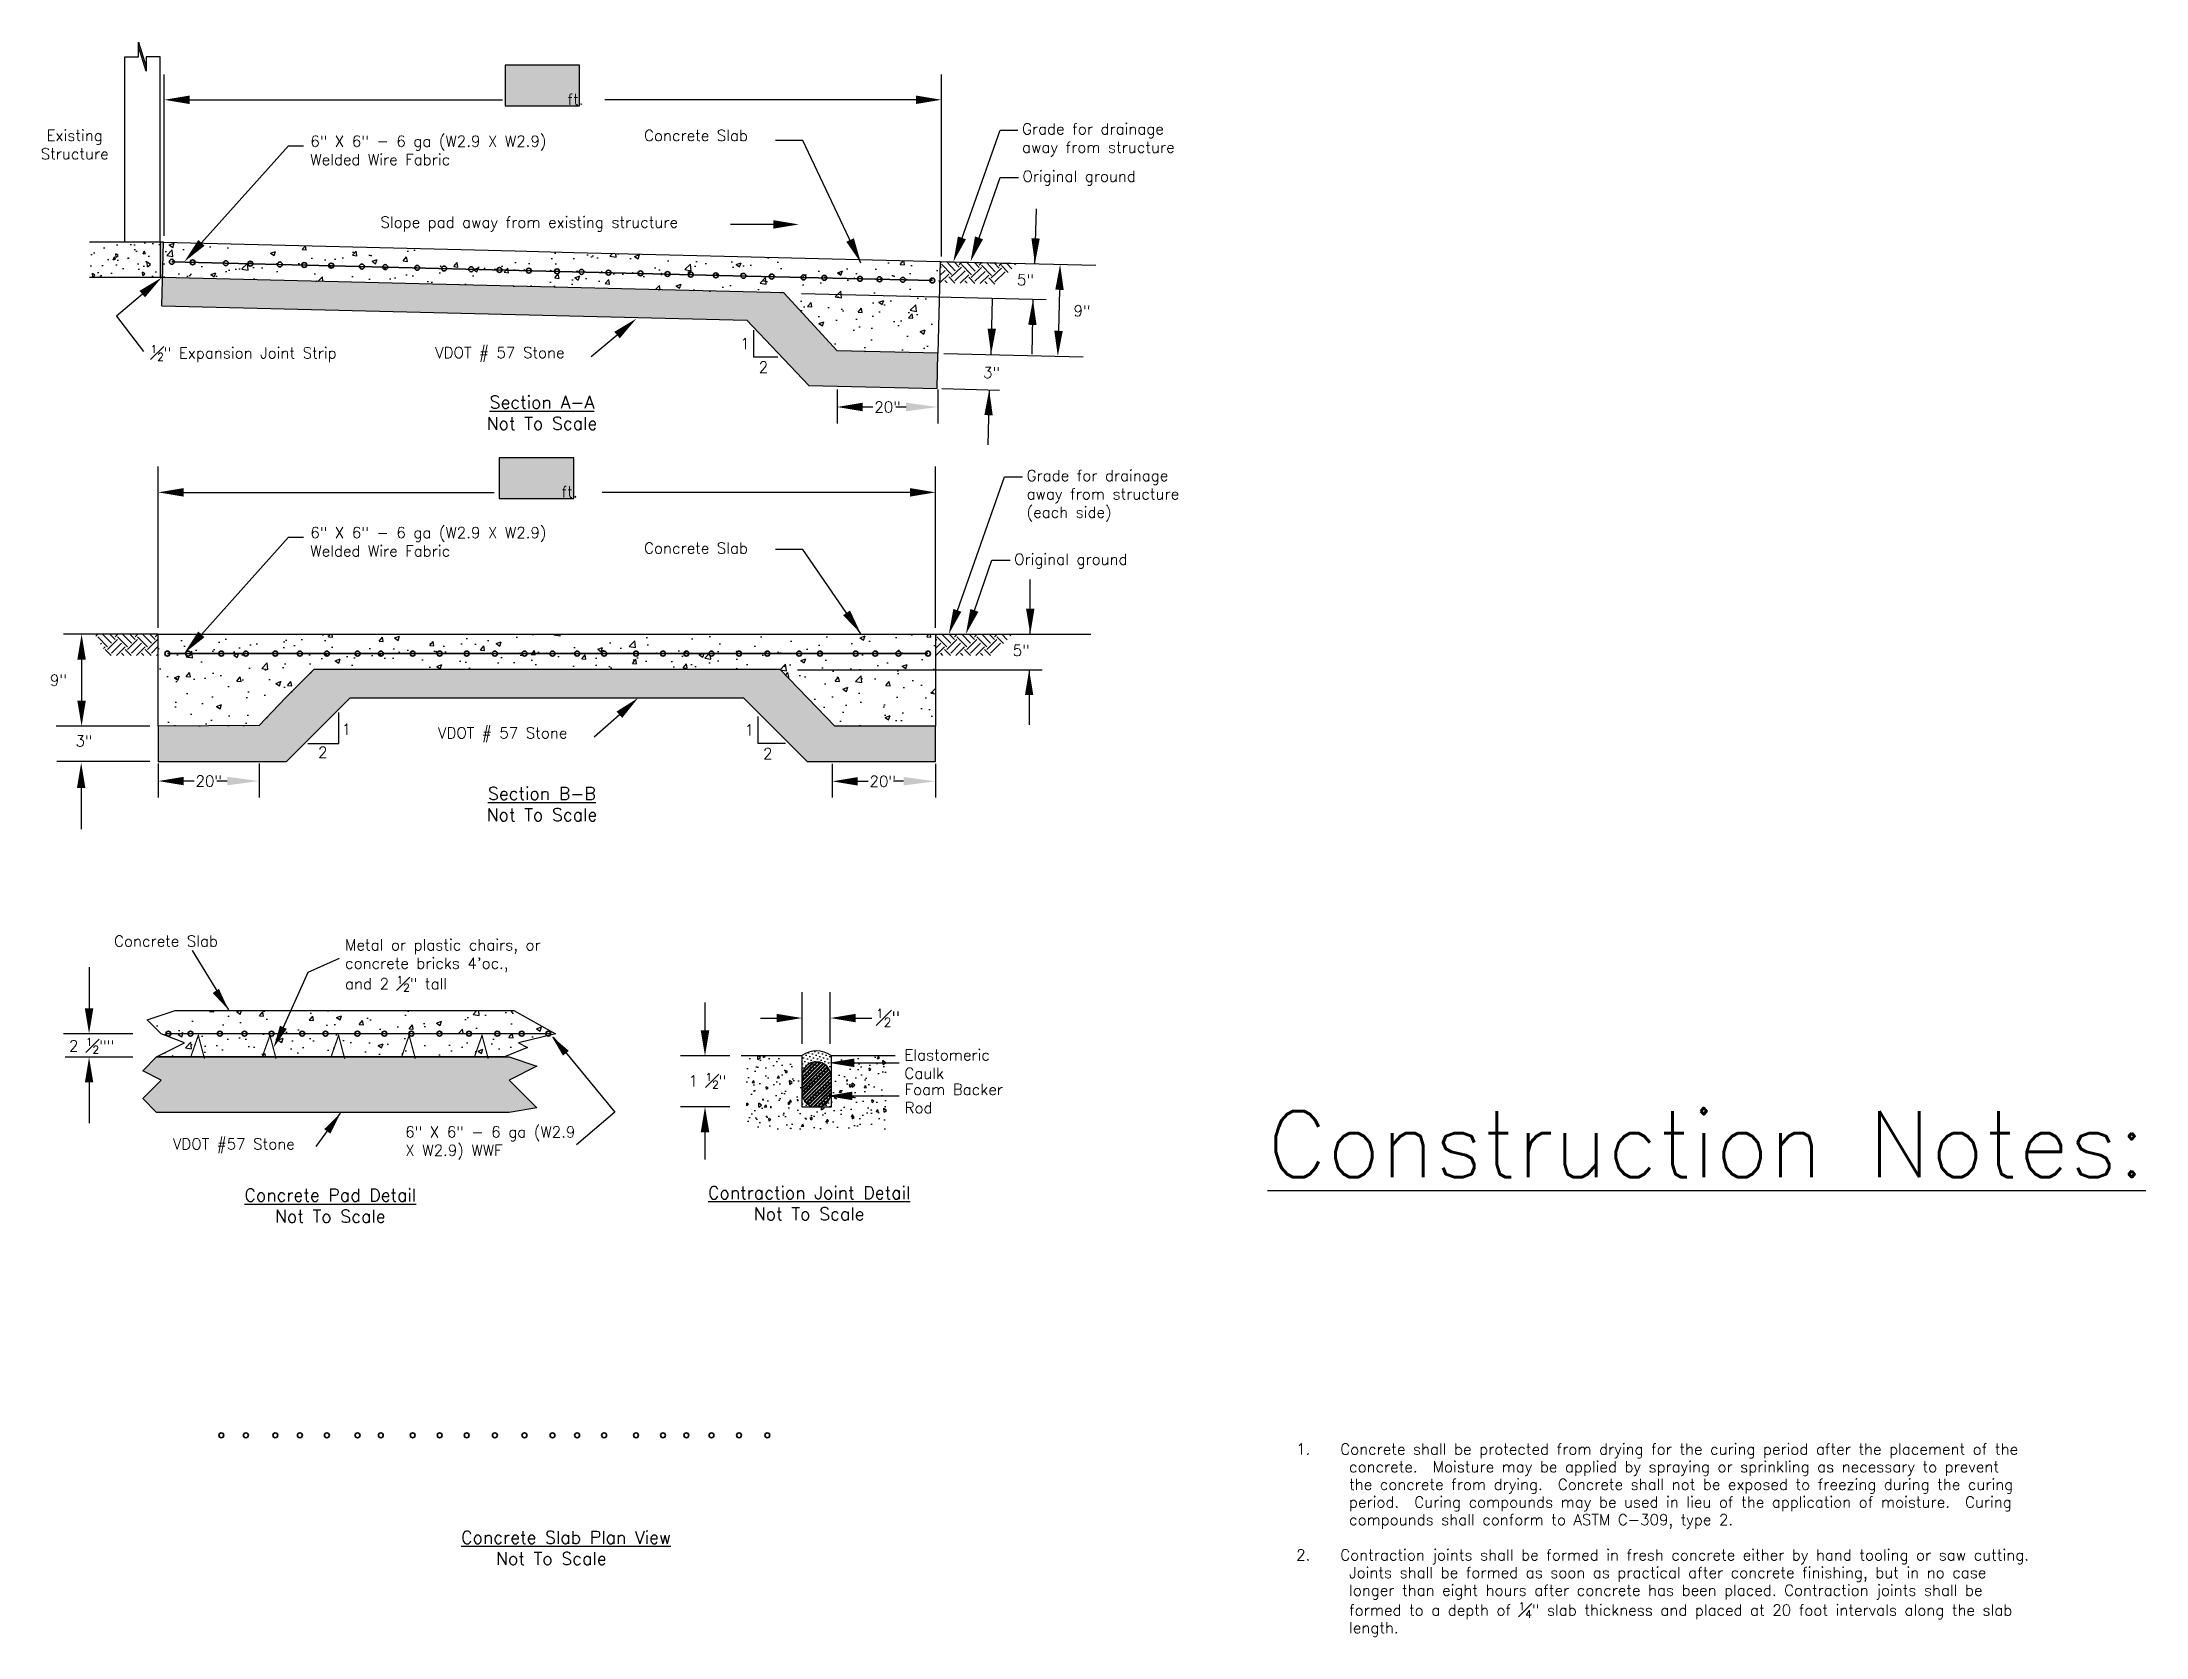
# Model space of a CAD drawing. Header units: feet. Extents: x -5 to 532, y -277 to 70.
# Drawn here: x 73.27 to 88.16, y 42.2 to 53.48 of the extents above; entities that cross this region are included whole.
import ezdxf

# ---------------------------------------------------------------- set-up
doc = ezdxf.new("R2010")
doc.units = ezdxf.units.FT
doc.header["$LTSCALE"] = 0.33
doc.header["$MEASUREMENT"] = 0
doc.linetypes.add('DASHDOTX2', pattern=[2, 1, -0.5, 0, -0.5])
doc.linetypes.add('DASHED2', pattern=[0.375, 0.25, -0.125])
for name, color, linetype in [('0010010001', 7, 'Continuous'), ('1.Text.Note', 7, 'Continuous'), ('2.Concrete', 7, 'Continuous'), ('2.Htch.Concrete', 7, 'Continuous'), ('2.Htch.Gravel', 7, 'Continuous'), ('2.Htch.Ground', 7, 'Continuous'), ('6FW CONC', 7, 'Continuous'), ('6FW STONE', 252, 'Continuous'), ('6FW WWM', 7, 'DASHDOTX2'), ('AAREBAR', 7, 'Continuous'), ('Concrete', 7, 'Continuous'), ('DIM', 7, 'Continuous'), ('Gravel', 7, 'Continuous'), ('SEC', 7, 'Continuous'), ('Text', 7, 'Continuous'), ('TXT', 7, 'Continuous')]:
    doc.layers.add(name, color=color, linetype=linetype)
doc.layers.add('2.Ground', color=7, linetype='Continuous', lineweight=30)
doc.layers.add('WWF', color=7, linetype='Continuous', lineweight=35)
doc.styles.add('001xB.Notation (B)', font='romans.shx', dxfattribs={"height": 0.078})
doc.styles.add('001xB.Note B', font='romans.shx', dxfattribs={"height": 0.078})
doc.styles.add('001xB.Subtitle', font='romans.shx', dxfattribs={"height": 0.09})
doc.styles.add('006xB.Note B', font='romans.shx', dxfattribs={"height": 0.468})
doc.dimstyles.get("Standard").update_dxf_attribs({"dimtxt": 0.078, "dimasz": 0.18, "dimexe": 0.18, "dimexo": 0.0625, "dimgap": 0.09, "dimtad": 0, "dimtih": 1, "dimtoh": 1, "dimdec": 4, "dimzin": 0, "dimdsep": 46, "dimtxsty": 'Standard', "dimcen": 0.09, "dimadec": 0, "dimazin": 0, "dimtfac": 1, "dimtdec": 4, "dimtofl": 0, "dimtmove": 0, "dimatfit": 3, "dimfxl": 1, "dimtolj": 1, "dimtzin": 0, "dimarcsym": 0})
pattern_1 = [(45, (-0.0355, -2.62657), (1e-17, 0.14142136), [0.1, -0.1]), (45, (-0.06202, -2.60005), (1e-17, 0.14142136), [0.1, -0.1]), (45, (-0.08853, -2.57354), (1e-17, 0.14142136), [0.1, -0.1]), (135, (-0.08853, -2.55586), (-0.14142136, 3e-17), [0.1, -0.1]), (135, (-0.06202, -2.52934), (-0.14142136, 3e-17), [0.1, -0.1]), (135, (-0.0355, -2.50283), (-0.14142136, 3e-17), [0.1, -0.1])]

msp = doc.modelspace()

# ---------------------------------------------------------------- texts
at = {"linetype": 'DASHED2', "insert": (85.05, 45.686), "char_height": 0.468, "width": 11.58443, "attachment_point": 5, "style": '006xB.Note B'}
msp.add_mtext('{\\LConstruction Notes:}', dxfattribs=at)
at = {"layer": 'Text'}
for s, insert, char_height, width, attachment_point, style in [('______ft. ', (76.884, 53.076), 0.078, 0.6877, 5, '001xB.Notation (B)'), ('Existing \\PStructure', (73.5, 52.759), 0.078, 0.62551, 5, '001xB.Notation (B)'), ('Concrete Slab', (77.53, 52.863), 0.078, 2.21548, 1, '001xB.Notation (B)'), ('\\pt2.106;Grade for drainage away from structure', (80.205, 52.909), 0.078, 1.31108, 1, '001xB.Notation (B)'), ('6" X 6" - 6 ga (W2.9 X W2.9) Welded Wire Fabric', (75.168, 52.822), 0.078, 2.21239, 1, '001xB.Notation (B)'), ('Original ground', (80.208, 52.574), 0.078, 3.49881, 1, '001xB.Notation (B)'), ('Slope pad away from existing structure', (75.664, 52.249), 0.078, 2.47626, 1, '001xB.Notation (B)'), ('1', (78.245, 51.351), 0.078, 0.20543, 5, '001xB.Notation (B)'), ('\\A1;{\\H0.7x;\\S1#2;}" Expansion Joint Strip', (74.037, 51.339), 0.078, 1.54551, 1, '001xB.Notation (B)'), ('VDOT # 57 Stone', (76.051, 51.326), 0.078, 1.56619, 1, '001xB.Notation (B)'), ('2', (78.375, 51.184), 0.078, 0.20543, 5, '001xB.Notation (B)'), ('{\\LSection A-A\\P}Not To Scale', (76.807, 50.861), 0.09, 1.5558, 5, '001xB.Subtitle'), ('20"', (79.253, 50.902), 0.078, 0.20543, 5, '001xB.Notation (B)'), ('______ft.', (76.842, 50.298), 0.078, 0.72849, 5, '001xB.Notation (B)'), ('\\pt2.106;Grade for drainage away from structure\\P(each side)', (80.237, 50.456), 0.078, 1.31108, 1, '001xB.Notation (B)'), ('6" X 6" - 6 ga (W2.9 X W2.9) Welded Wire Fabric', (75.168, 50.052), 0.078, 2.21239, 1, '001xB.Notation (B)'), ('Concrete Slab', (77.53, 49.943), 0.078, 2.21548, 1, '001xB.Notation (B)'), ('Original ground', (80.149, 49.864), 0.078, 3.49881, 1, '001xB.Notation (B)'), ('5"', (80.139, 49.218), 0.078, 0.486, 1, '001xB.Notation (B)'), ('1', (75.424, 48.621), 0.078, 0.20543, 5, '001xB.Notation (B)'), ('VDOT # 57 Stone', (76.071, 48.635), 0.078, 1.56619, 1, '001xB.Notation (B)'), ('1', (78.275, 48.617), 0.078, 0.20543, 5, '001xB.Notation (B)'), ('2', (75.256, 48.458), 0.078, 0.20543, 5, '001xB.Notation (B)'), ('2', (78.405, 48.449), 0.078, 0.20543, 5, '001xB.Notation (B)'), ('20"', (74.449, 48.255), 0.078, 0.20543, 5, '001xB.Notation (B)'), ('20"', (79.219, 48.253), 0.078, 0.20543, 5, '001xB.Notation (B)'), ('{\\LSection B-B\\P}Not To Scale', (76.807, 48.092), 0.09, 1.5558, 5, '001xB.Subtitle'), ('\\A1;{\\H0.7x;\\S1#2;}"', (79.172, 46.642), 0.09, 1.11018, 1, '001xB.Subtitle'), ('Elastomeric Caulk', (79.372, 46.356), 0.078, 0.65132, 1, '001xB.Notation (B)'), ('Foam Backer Rod ', (79.374, 46.112), 0.078, 0.79215, 1, '001xB.Notation (B)'), ('{\\LContraction Joint Detail\\P}Not To Scale', (78.698, 45.387), 0.09, 3.00309, 2, '001xB.Subtitle'), ('{\\LConcrete Slab Plan View}\\P    Not To Scale', (76.235, 42.948), 0.09, 3.00309, 1, '001xB.Subtitle')]:
    msp.add_mtext(s, dxfattribs=dict(at, insert=insert, char_height=char_height, width=width, attachment_point=attachment_point, style=style))
at = {"layer": 'Text', "char_height": 0.078, "width": 0.486, "rotation": 358.5833, "style": '001xB.Notation (B)'}
for s, insert, attachment_point in [('5"', (80.17, 51.842), 1), ('3"', (79.989, 51.145), 5)]:
    msp.add_mtext(s, dxfattribs=dict(at, insert=insert, attachment_point=attachment_point))
at = {"layer": 'Text', "insert": (80.629, 51.582), "char_height": 0.078, "attachment_point": 5, "rotation": 358.5833, "style": '001xB.Notation (B)'}
msp.add_mtext('9"', dxfattribs=at)
at = {"layer": 'Text', "char_height": 0.078, "attachment_point": 5, "style": '001xB.Notation (B)'}
for s, insert in [('9"', (73.385, 48.969)), ('3"', (73.566, 48.539)), ('\\A1;2 {\\H0.7x;\\S1#2;}""', (73.62, 46.381)), ('\\A1;1 {\\H0.7x;\\S1#2;}"', (77.978, 46.133))]:
    msp.add_mtext(s, dxfattribs=dict(at, insert=insert))
at = {"layer": 'TXT', "insert": (82.145, 43.941), "char_height": 0.078, "width": 5.62175, "attachment_point": 1, "line_spacing_factor": 0.96, "style": '001xB.Note B'}
msp.add_mtext('\\A1;\\P\\P  \\P\\pi-0.3744,l0.3744;1.^IConcrete shall be protected from drying for the curing period after the placement of the concrete.  Moisture may be applied by spraying or sprinkling as necessary to prevent the concrete from drying.  Concrete shall not be exposed to freezing during the curing period.  Curing compounds may be used in lieu of the application of moisture.  Curing compounds shall conform to ASTM C-309, type 2.\\P\\P2.^IContraction joints shall be formed in fresh concrete either by hand tooling or saw cutting. Joints shall be formed as soon as practical after concrete finishing, but in no case longer than eight hours after concrete has been placed. Contraction joints shall be formed to a depth of {\\H0.7x;\\S1#4;}" slab thickness and placed at 20 foot intervals along the slab length.', dxfattribs=at)

# ---------------------------------------------------------------- blocks, each defined once
blk = doc.blocks.new('SLAB DETAIL')
at = {"layer": '6FW CONC'}
h = blk.add_hatch(dxfattribs=at)
h.set_pattern_fill('AR-CONC', color=256, scale=0.049222, style=0)
h.set_pattern_definition([(50, (10.478, -3.8762), (0.353053, -0.030888), [0.036917, -0.406085]), (355, (10.478, -3.8762), (-0.068297, 0.370247), [0.029533, -0.324868]), (100.4514, (10.50742, -3.87878), (0.284756, 0.339359), [0.031374, -0.345119]), (46.184, (10.478, -3.77776), (0.525322, -0.081472), [0.055375, -0.609127]), (96.6356, (10.5218, -3.78455), (0.460063, 0.479484), [0.047062, -0.517678]), (351.184, (10.478, -3.77776), (0.460063, 0.479485), [0.0443, -0.487302]), (21, (10.52722, -3.80237), (0.293812, -0.198179), [0.036917, -0.406085]), (326, (10.52722, -3.80237), (0.119766, 0.356936), [0.029533, -0.324868]), (71.4514, (10.5517, -3.8189), (0.413578, 0.158757), [0.031374, -0.345119]), (37.5, (10.478, -3.8762), (0.0059854, 0.1638584), [0, -0.32093, 0, -0.32979, 0, -0.3260984]), (7.5, (10.478, -3.8762), (0.129489, 0.194139), [0, -0.1880296, 0, -0.3135467, 0, -0.1242866]), (327.5, (10.36824, -3.8762), (0.2627602, -0.011102), [0, -0.123056, 0, -0.3839348, 0, -0.509452]), (317.5, (10.31901, -3.8762), (0.287058, 0.049274), [0, -0.159973, 0, -0.254972, 0, -0.3617847])])
h.paths.add_polyline_path([(15.203, 2.424), (17.599, 2.424), (17.894, 2.26), (17.632, 2.195), (17.697, 2.162), (17.533, 2.096), (15.072, 2.096), (15.269, 2.195), (15.105, 2.26), (15.006, 2.359)])
at = {"layer": '6FW STONE'}
h = blk.add_hatch(dxfattribs=at)
h.set_pattern_fill('GRAVEL', color=256, scale=0.164075, style=0)
h.set_pattern_definition([(228.0128, (10.596135, -3.71213), (-1.31259715, -1.47667234), [0.022074, -2.185325]), (184.9697, (10.581368, -3.728537), (1.968896332, 0.1640732537), [0.0378796, -3.7500786]), (132.5104, (10.543631, -3.731819), (1.640745277, -1.804822903), [0.0267094, -2.6442328]), (267.2737, (10.479642, -3.772837), (0.1640740266, 3.2814936476), [0.0344947, -3.4149779]), (292.8337, (10.478001, -3.807293), (-0.820375025, 1.968895571), [0.0338248, -3.3486613]), (357.2737, (10.491127, -3.838467), (-3.2814936476, 0.1640740266), [0.0344947, -3.4149779]), (37.6942, (10.525583, -3.840108), (-2.1329720447, -1.6407452253), [0.0456175, -4.5161308]), (72.2553, (10.561679, -3.812215), (1.1485245256, 3.6096423407), [0.0430676, -4.2636973]), (121.4296, (10.574805, -3.7711966), (-1.312598791, 2.132970025), [0.0346116, -3.4265476]), (175.2364, (10.556757, -3.741663), (1.804821635, -0.16407329), [0.0395144, -1.9362064]), (222.3974, (10.517379, -3.7383816), (-1.9688973656, -1.8048201804), [0.0511007, -5.0589761]), (138.8141, (10.642076, -3.774478), (-1.148523243, 0.98444764), [0.0174413, -1.7266963]), (171.4692, (10.62895, -3.762993), (2.132970558, -0.328150658), [0.033182, -3.285023]), (225, (10.59613, -3.75807), (-2e-17, -0.1640747), [0.0232036, -0.208833]), (203.1986, (10.58465, -3.738382), (0.820373356, 0.328149577), [0.0124956, -1.23706]), (291.8014, (10.573165, -3.743304), (-0.16407467, 0.49222408), [0.0176713, -0.865898]), (30.9638, (10.579728, -3.75971), (0.492223715, 0.32814977), [0.0287014, -0.9280102]), (161.5651, (10.60434, -3.744945), (0.32814943, -0.16407442), [0.020754, -0.4980958]), (16.3895, (10.478001, -3.743304), (1.64074716, 0.492222844), [0.029074, -2.8783367]), (70.3462, (10.505894, -3.7351), (-0.65629794, -1.80482183), [0.0243915, -2.414754]), (293.1986, (10.604339, -3.71213), (-0.328149577, 0.820373356), [0.024991, -1.2245645]), (343.6105, (10.614183, -3.7351), (-1.64074716, 0.492222844), [0.029074, -2.8783367]), (339.444, (10.478001, -3.84503), (-0.820373702, 0.328148703), [0.028037, -1.3738176]), (294.7751, (10.504253, -3.854875), (-0.820372118, 1.804822041), [0.0234919, -2.3257]), (66.8014, (10.60598, -3.876204), (0.328149577, 0.820373356), [0.024991, -1.2245645]), (17.354, (10.615824, -3.853234), (-2.132971171, -0.656297818), [0.027504, -2.7228889]), (69.444, (10.525583, -3.876204), (-0.328148703, -0.820373702), [0.0140185, -1.3878362]), (101.3099, (10.596135, -3.876204), (-0.16407429, 0.65629884), [0.0083662, -0.8282537]), (165.9638, (10.594494, -3.868), (0.49222413, -0.16407436), [0.0338248, -0.6426723]), (186.009, (10.561679, -3.859797), (1.640746759, 0.164074568), [0.0313465, -3.1032959]), (303.6901, (10.579728, -3.77448), (-0.1640749, 0.32814929), [0.0236632, -0.5679164]), (353.1572, (10.5928535, -3.794167), (2.789269455, -0.328150672), [0.041313, -4.089982]), (60.9454, (10.633872, -3.79909), (-0.656298724, -1.148522823), [0.0168925, -1.6723597]), (90, (10.64208, -3.78432), (-0.1640747, 0.1640747), [0.0098445, -0.1542302]), (120.2564, (10.558398, -3.854875), (0.656297881, -1.148523163), [0.022794, -2.2566044]), (48.0128, (10.546913, -3.835186), (1.31259715, 1.47667234), [0.044148, -2.1632511]), (0, (10.57645, -3.80237), (0.1640747, 0.1640747), [0.0426594, -0.1214153]), (325.3048, (10.619105, -3.802371), (-1.640745858, 1.148524172), [0.0259425, -2.568306]), (254.0546, (10.640435, -3.817137), (-0.16407466, -0.65629874), [0.0238896, -1.170592]), (207.646, (10.633872, -3.840108), (-3.1174182313, -1.640748065), [0.0388964, -3.8507464]), (175.4261, (10.5994165, -3.858156), (-2.132970931, 0.164073827), [0.0411498, -4.0738224])])
h.paths.add_polyline_path([(15.072, 2.096), (17.566, 2.096), (17.763, 2.03), (17.566, 1.932), (17.763, 1.735), (17.566, 1.702), (15.072, 1.702), (14.974, 1.801), (15.105, 1.932), (14.974, 1.998)])
at = {"layer": '6FW CONC'}
blk.add_lwpolyline([(15.203, 2.424), (17.599, 2.424), (17.894, 2.26), (17.632, 2.195), (17.697, 2.162), (17.533, 2.096), (15.072, 2.096), (15.269, 2.195), (15.105, 2.26), (15.006, 2.359), (15.203, 2.424)], dxfattribs=at)
at = {"layer": '6FW STONE'}
blk.add_lwpolyline([(15.072, 2.096), (17.566, 2.096), (17.763, 2.03), (17.566, 1.932), (17.763, 1.735), (17.566, 1.702), (15.072, 1.702), (14.974, 1.801), (15.105, 1.932), (14.974, 1.998), (15.072, 2.096)], dxfattribs=at)
at = {"layer": '6FW WWM', "linetype": 'Continuous', "ltscale": 1.5, "const_width": 0.0082}
blk.add_lwpolyline([(15.138, 2.26), (17.861, 2.26)], dxfattribs=at)
at = {"layer": 'AAREBAR', "const_width": 0.0084}
for points in [[(15.316, 2.103), (15.367, 2.248), (15.411, 2.083)], [(15.822, 2.103), (15.874, 2.248), (15.917, 2.083)], [(16.309, 2.103), (16.36, 2.248), (16.403, 2.083)], [(16.808, 2.103), (16.859, 2.248), (16.903, 2.083)], [(17.324, 2.103), (17.375, 2.248), (17.419, 2.083)]]:
    blk.add_lwpolyline(points, dxfattribs=at)
at = {"layer": 'Text', "linetype": 'Continuous'}
for points in [[(15.324, 2.849), (15.324, 2.849), (15.58, 2.43)], [(15.969, 2.306), (16.144, 2.696), (16.367, 2.795)], [(17.878, 2.236), (18.315, 1.704), (18.043, 1.474)], [(16.2, 1.461), (16.2, 1.461), (16.374, 1.697)]]:
    blk.add_lwpolyline(points, dxfattribs=at)
for points in [[(15.469, 2.548), (15.513, 2.578), (15.58, 2.43)], [(15.993, 2.294), (15.945, 2.317), (15.9, 2.161)], [(17.948, 2.105), (17.989, 2.139), (17.866, 2.245)], [(16.258, 1.585), (16.301, 1.553), (16.374, 1.698)]]:
    blk.add_solid(points, dxfattribs=at)
at = {"layer": 'Text', "char_height": 0.078, "attachment_point": 1, "style": '001xB.Notation (B)'}
for s, insert in [('Concrete Slab\\P\\P ', (14.771, 2.955)), ('\\A1;Metal or plastic chairs, or\\Pconcrete bricks 4\'oc.,\\Pand 2 {\\H0.7x;\\S1#2;}" tall\\P ', (16.406, 2.928))]:
    blk.add_mtext(s, dxfattribs=dict(at, insert=insert))
at = {"layer": 'Text'}
for s, insert, char_height, width, attachment_point, style in [('VDOT #57 Stone', (15.187, 1.519), 0.078, 0.99159, 1, '001xB.Notation (B)'), ('6" X 6" - 6 ga (W2.9 X W2.9) WWF', (16.832, 1.604), 0.078, 1.33786, 1, '001xB.Notation (B)'), ('{\\LConcrete Pad Detail\\P}Not To Scale', (16.301, 1.043), 0.09, 1.47417, 5, '001xB.Subtitle')]:
    blk.add_mtext(s, dxfattribs=dict(at, insert=insert, char_height=char_height, width=width, attachment_point=attachment_point, style=style))

# ---------------------------------------------------------------- hatches: boundary and pattern name
at = {"layer": '1.Text.Note', "linetype": 'Continuous'}
for points in [[(77.074, 53.321), (76.546, 53.321), (76.546, 53.033), (77.074, 53.033)], [(77.032, 50.543), (76.505, 50.543), (76.505, 50.255), (77.032, 50.255)]]:
    msp.add_hatch(color=254, dxfattribs=at).paths.add_polyline_path(points)
h = msp.add_hatch(dxfattribs=at)
h.set_pattern_fill('ANSI32', color=256, scale=0.05, style=0)
h.set_pattern_definition([(45, (-2.338745, -0.617344), (-0.013258252, 0.013258252), []), (45, (-2.329906, -0.617344), (-0.013258252, 0.013258252), [])])
h.paths.add_polyline_path([(78.648, 46.05, 1), (78.853, 46.05), (78.853, 46.165, 1), (78.648, 46.165)])
at = {"layer": '2.Htch.Concrete', "linetype": 'Continuous'}
h = msp.add_hatch(dxfattribs=at)
h.set_pattern_fill('AR-CONC', color=256, scale=0.03, angle=45, style=0)
h.set_pattern_definition([(95, (0, 0.14755), (0.1654656, 0.13884212), [0.0225, -0.2475]), (40, (0, 0.14755), (-0.18899765, 0.13013044), [0.018, -0.198]), (145.4514, (0.01379, 0.15912), (-0.02353184, 0.2689726), [0.01912206, -0.21034263]), (91.1842, (-0.04243, 0.18998), (0.2615079, 0.1912841), [0.03375, -0.37125]), (141.6356, (-0.02063, 0.20592), (-0.0083697, 0.4049135), [0.0286831, -0.3155139]), (36.1842, (-0.04243, 0.18998), (-0.00837, 0.4049135), [0.027, -0.297]), (66, (-0.0106, 0.20059), (0.21203147, 0.04121474), [0.0225, -0.2475]), (11, (-0.0106, 0.20059), (-0.1022126, 0.20544253), [0.018, -0.198]), (116.4514, (0.00706, 0.20402), (0.1098191, 0.2466572), [0.01912206, -0.21034263]), (82.5, (0, 0.14755), (-0.068037956, 0.073196945), [0, -0.1956, 0, -0.201, 0, -0.19875]), (52.5, (0, 0.14755), (-0.02786188, 0.13947283), [0, -0.1146, 0, -0.1911, 0, -0.07575]), (12.5, (-0.047305, 0.10025), (0.11802545, 0.10845623), [0, -0.075, 0, -0.234, 0, -0.3105]), (2.5, (-0.06852, 0.07903), (0.102477, 0.14494794), [0, -0.0975, 0, -0.1554, 0, -0.2205])])
h.paths.add_polyline_path([(74.104, 52.068), (73.604, 52.068), (73.604, 51.818), (74.104, 51.818)])
msp.add_hatch(color=256, dxfattribs=at).paths.add_polyline_path([(74.128, 52.068), (74.104, 52.068), (74.104, 51.818), (74.128, 51.818)])
h = msp.add_hatch(dxfattribs=at)
h.set_pattern_fill('AR-CONC', color=256, scale=0.025, angle=45, style=0)
h.set_pattern_definition([(95, (-0.3117, 0), (0.137888, 0.11570177), [0.01875, -0.20625]), (40, (-0.3117, 0), (-0.15749804, 0.10844204), [0.015, -0.165]), (145.4514, (-0.30021, 0.00964), (-0.01960987, 0.22414382), [0.01593505, -0.17528553]), (91.1842, (-0.34706, 0.03536), (0.21792325, 0.15940344), [0.028125, -0.309375]), (141.6356, (-0.3289, 0.04864), (-0.00697475, 0.3374279), [0.0239026, -0.26292825]), (36.1842, (-0.34706, 0.03536), (-0.006975, 0.3374279), [0.0225, -0.2475]), (66, (-0.32054, 0.0442), (0.1766929, 0.03434562), [0.01875, -0.20625]), (11, (-0.32054, 0.0442), (-0.08517715, 0.1712021), [0.015, -0.165]), (116.4514, (-0.30582, 0.04706), (0.0915159, 0.20554765), [0.01593505, -0.17528553]), (82.5, (-0.3117, 0), (-0.056698296, 0.060997454), [0, -0.163, 0, -0.1675, 0, -0.165625]), (52.5, (-0.3117, 0), (-0.023218236, 0.11622736), [0, -0.0955, 0, -0.15925, 0, -0.063125]), (12.5, (-0.35112, -0.03942), (0.09835454, 0.09038019), [0, -0.0625, 0, -0.195, 0, -0.25875]), (2.5, (-0.3688, -0.0571), (0.0853975, 0.12078995), [0, -0.08125, 0, -0.1295, 0, -0.18375])])
h.paths.add_polyline_path([(79.25, 46.313), (78.853, 46.313), (78.853, 45.948), (78.648, 45.948), (78.648, 46.313), (78.256, 46.313), (78.256, 45.793), (79.25, 45.793)])
at = {"layer": '2.Htch.Ground', "linetype": 'Continuous'}
h = msp.add_hatch(dxfattribs=at)
h.set_pattern_fill('EARTH', color=256, scale=0.4, angle=43.5833, style=0)
h.set_pattern_definition([(43.58326, (-1.26103, 1.99618), (0.00349654, 0.14137812), [0.1, -0.1]), (43.58326, (-1.28688, 2.02335), (0.00349654, 0.14137812), [0.1, -0.1]), (43.58326, (-1.31274, 2.05051), (0.00349654, 0.14137812), [0.1, -0.1]), (133.58326, (-1.3123, 2.06818), (-0.14137812, 0.00349654), [0.1, -0.1]), (133.58326, (-1.28513, 2.09404), (-0.14137812, 0.00349654), [0.1, -0.1]), (133.58326, (-1.25797, 2.11989), (-0.14137812, 0.00349654), [0.1, -0.1])])
h.paths.add_polyline_path([(80.168, 51.918), (79.626, 51.932), (79.623, 51.782), (80.029, 51.772)])
h = msp.add_hatch(dxfattribs=at)
h.set_pattern_fill('EARTH', color=256, scale=0.4, angle=45, style=0)
h.set_pattern_definition(pattern_1)
h.paths.add_polyline_path([(74.092, 49.294), (73.643, 49.294), (73.732, 49.144), (74.092, 49.144)])
h = msp.add_hatch(dxfattribs=at)
h.set_pattern_fill('EARTH', color=256, scale=0.4, angle=45, style=0)
h.set_pattern_definition(pattern_1)
h.paths.add_polyline_path([(80.134, 49.294), (79.592, 49.294), (79.592, 49.144), (79.999, 49.144)])
h = msp.add_hatch(dxfattribs=at)
h.set_pattern_fill('DOTS', color=256, scale=0.4, angle=45, style=0)
h.set_pattern_definition([(45, (0.338108, 0.04348), (-0.008838835, 0.026516504), [0, -0.025])])
h.paths.add_polyline_path([(78.853, 46.313, 0.311366), (78.648, 46.313), (78.648, 45.948), (78.853, 45.948)])
at = {"layer": 'Concrete'}
h = msp.add_hatch(dxfattribs=at)
h.set_pattern_fill('AR-CONC', color=256, scale=0.05, angle=-1.4168, style=0)
h.set_pattern_definition([(48.5832, (-1.2611, 1.99627), (0.3577447, -0.0402337), [0.0375, -0.4125]), (353.5832, (-1.2611, 1.99627), (-0.0600553, 0.3776964), [0.03, -0.33]), (99.0346, (-1.23127, 1.9929), (0.2976896, 0.3374625), [0.0318701, -0.350571]), (44.7674, (-1.2586, 2.09624), (0.5314111, -0.0959282), [0.05625, -0.61875]), (95.2188, (-1.21433, 2.08824), (0.4792312, 0.475355), [0.047805, -0.5258565]), (349.7674, (-1.2586, 2.09624), (0.4792308, 0.4753555), [0.045, -0.495]), (19.5832, (-1.20925, 2.07), (0.2933848, -0.2086273), [0.0375, -0.4125]), (324.5832, (-1.20925, 2.07), (0.1305853, 0.3594561), [0.03, -0.33]), (70.0346, (-1.1848, 2.05262), (0.4239702, 0.1508285), [0.0318701, -0.350571]), (36.0832, (-1.26109, 1.99627), (0.01019353, 0.16624571), [0, -0.326, 0, -0.335, 0, -0.33125]), (6.0832, (-1.26109, 1.99627), (0.13637054, 0.19389332), [0, -0.191, 0, -0.3185, 0, -0.12625]), (326.0832, (-1.37255, 1.99902), (0.26655078, -0.01787347), [0, -0.125, 0, -0.39, 0, -0.5175]), (316.0832, (-1.42254, 2.00026), (0.2927415, 0.04282744), [0, -0.1625, 0, -0.259, 0, -0.3675])])
h.paths.add_polyline_path([(79.626, 51.932), (78, 51.972), (78, 51.945), (77.973, 51.946), (77.974, 51.973), (77.033, 51.996), (76.644, 52.006), (76.643, 51.979), (76.617, 51.979), (76.618, 52.006), (74.128, 52.068), (74.122, 51.818), (78.52, 51.709), (78.897, 51.3), (79.61, 51.282)])
h.paths.add_polyline_path([(77.842, 51.839, -1), (77.877, 51.838), (78.021, 51.835, -1), (78.055, 51.834, -1), (78.021, 51.835), (77.877, 51.838, -1), (77.842, 51.839), (77.712, 51.843, -1), (77.677, 51.843), (77.521, 51.847, -1), (77.486, 51.848), (77.295, 51.853, -1), (77.261, 51.854), (77.104, 51.858, -1), (77.07, 51.858), (76.931, 51.862, -1), (76.896, 51.863), (76.731, 51.867, -1), (76.697, 51.868), (76.523, 51.872, -1), (76.488, 51.873), (76.323, 51.877, -1), (76.289, 51.878), (76.132, 51.882, -1), (76.098, 51.882), (75.941, 51.886, -1), (75.907, 51.887), (75.716, 51.892, -1), (75.681, 51.893), (75.551, 51.896, -1), (75.516, 51.897), (75.334, 51.901, -1), (75.299, 51.902), (75.143, 51.906, -1), (75.108, 51.907), (74.969, 51.91, -1), (74.934, 51.911), (74.761, 51.916, -1), (74.726, 51.916), (74.587, 51.92, -1), (74.553, 51.921), (74.353, 51.926, -1), (74.318, 51.927), (74.205, 51.929, -1), (74.171, 51.93, -1), (74.205, 51.929), (74.318, 51.927, -1), (74.353, 51.926), (74.553, 51.921, -1), (74.587, 51.92), (74.726, 51.916, -1), (74.761, 51.916), (74.934, 51.911, -1), (74.969, 51.91), (75.108, 51.907, -1), (75.143, 51.906), (75.299, 51.902, -1), (75.334, 51.901), (75.516, 51.897, -1), (75.551, 51.896), (75.681, 51.893, -1), (75.716, 51.892), (75.907, 51.887, -1), (75.941, 51.886), (76.098, 51.882, -1), (76.132, 51.882), (76.289, 51.878, -1), (76.323, 51.877), (76.488, 51.873, -1), (76.523, 51.872), (76.697, 51.868, -1), (76.731, 51.867), (76.896, 51.863, -1), (76.931, 51.862), (77.07, 51.858, -1), (77.104, 51.858), (77.261, 51.854, -1), (77.295, 51.853), (77.486, 51.848, -1), (77.521, 51.847), (77.677, 51.843, -1), (77.712, 51.843)], flags=0)
h.paths.add_polyline_path([(78.216, 51.83, -1), (78.25, 51.829), (78.415, 51.825, -1), (78.45, 51.824), (78.641, 51.82, -1), (78.676, 51.819), (78.788, 51.816, -1), (78.823, 51.815), (79.04, 51.81, -1), (79.075, 51.809), (79.179, 51.806, -1), (79.214, 51.805), (79.343, 51.802, -1), (79.378, 51.801), (79.552, 51.797, -1), (79.587, 51.796, -1), (79.552, 51.797), (79.378, 51.801, -1), (79.343, 51.802), (79.214, 51.805, -1), (79.179, 51.806), (79.075, 51.809, -1), (79.04, 51.81), (78.823, 51.815, -1), (78.788, 51.816), (78.676, 51.819, -1), (78.641, 51.82), (78.45, 51.824, -1), (78.415, 51.825), (78.25, 51.829, -1)], flags=16)
h.paths.add_polyline_path([(74.726, 51.916), (74.587, 51.92, -1), (74.553, 51.921), (74.353, 51.926, -1), (74.318, 51.927), (74.205, 51.929, -1), (74.171, 51.93, -1), (74.205, 51.929), (74.318, 51.927, -1), (74.353, 51.926), (74.553, 51.921, -1), (74.587, 51.92), (74.726, 51.916, -1), (74.761, 51.916), (74.934, 51.911, -1), (74.969, 51.91), (75.108, 51.907, -1), (75.143, 51.906), (75.299, 51.902, -1), (75.334, 51.901), (75.516, 51.897, -1), (75.551, 51.896), (75.681, 51.893, -1), (75.716, 51.892), (75.907, 51.887, -1), (75.941, 51.886), (76.098, 51.882, -1), (76.132, 51.882), (76.289, 51.878, -1), (76.323, 51.877), (76.488, 51.873, -1), (76.523, 51.872), (76.697, 51.868, -1), (76.731, 51.867), (76.896, 51.863, -1), (76.931, 51.862), (77.07, 51.858, -1), (77.104, 51.858), (77.261, 51.854, -1), (77.295, 51.853), (77.486, 51.848, -1), (77.521, 51.847), (77.677, 51.843, -1), (77.712, 51.843), (77.842, 51.839, -1), (77.877, 51.838), (78.021, 51.835, -1), (78.055, 51.834, -1), (78.021, 51.835), (77.877, 51.838, -1), (77.842, 51.839), (77.712, 51.843, -1), (77.677, 51.843), (77.521, 51.847, -1), (77.486, 51.848), (77.295, 51.853, -1), (77.261, 51.854), (77.104, 51.858, -1), (77.07, 51.858), (76.931, 51.862, -1), (76.896, 51.863), (76.731, 51.867, -1), (76.697, 51.868), (76.523, 51.872, -1), (76.488, 51.873), (76.323, 51.877, -1), (76.289, 51.878), (76.132, 51.882, -1), (76.098, 51.882), (75.941, 51.886, -1), (75.907, 51.887), (75.716, 51.892, -1), (75.681, 51.893), (75.551, 51.896, -1), (75.516, 51.897), (75.334, 51.901, -1), (75.299, 51.902), (75.143, 51.906, -1), (75.108, 51.907), (74.969, 51.91, -1), (74.934, 51.911), (74.761, 51.916, -1)], flags=16)
h.paths.add_polyline_path([(78.216, 51.83, -1), (78.25, 51.829), (78.415, 51.825, -1), (78.45, 51.824), (78.641, 51.82, -1), (78.676, 51.819), (78.788, 51.816, -1), (78.823, 51.815), (79.04, 51.81, -1), (79.075, 51.809), (79.179, 51.806, -1), (79.214, 51.805), (79.343, 51.802, -1), (79.378, 51.801), (79.552, 51.797, -1), (79.587, 51.796, -1), (79.552, 51.797), (79.378, 51.801, -1), (79.343, 51.802), (79.214, 51.805, -1), (79.179, 51.806), (79.075, 51.809, -1), (79.04, 51.81), (78.823, 51.815, -1), (78.788, 51.816), (78.676, 51.819, -1), (78.641, 51.82), (78.45, 51.824, -1), (78.415, 51.825), (78.25, 51.829, -1)], flags=0)
h.paths.add_polyline_path([(79.665, 51.874), (79.812, 51.871), (79.808, 51.739), (79.662, 51.742)], flags=9)
h.paths.add_polyline_path([(74.893, 52.378), (77.966, 52.302), (77.962, 52.144), (74.889, 52.22)], flags=9)
h = msp.add_hatch(dxfattribs=at)
h.set_pattern_fill('AR-CONC', color=256, scale=0.05, style=0)
h.set_pattern_definition([(50, (76.75226, 41.37795), (0.35863, -0.031376), [0.0375, -0.4125]), (355, (76.75226, 41.37795), (-0.069376, 0.376096), [0.03, -0.33]), (100.4514, (76.78215, 41.37534), (0.289255, 0.34472), [0.03187, -0.350571]), (46.184, (76.75226, 41.47795), (0.53362, -0.08276), [0.05625, -0.61875]), (96.6356, (76.79673, 41.47106), (0.46733, 0.48706), [0.047805, -0.525856]), (351.184, (76.75226, 41.47795), (0.46733, 0.48706), [0.045, -0.495]), (21, (76.80226, 41.45295), (0.298454, -0.201309), [0.0375, -0.4125]), (326, (76.80226, 41.45295), (0.121658, 0.362575), [0.03, -0.33]), (71.4514, (76.82714, 41.43618), (0.420111, 0.161265), [0.03187, -0.350571]), (37.5, (76.75226, 41.37795), (0.00608, 0.166447), [0, -0.326, 0, -0.335, 0, -0.33125]), (7.5, (76.75226, 41.37795), (0.1315348, 0.197206), [0, -0.191, 0, -0.3185, 0, -0.12625]), (327.5, (76.64076, 41.37795), (0.2669112, -0.0112774), [0, -0.125, 0, -0.39, 0, -0.5175]), (317.5, (76.59076, 41.37795), (0.291593, 0.0500525), [0, -0.1625, 0, -0.259, 0, -0.3675])])
h.paths.add_polyline_path([(74.992, 48.844), (75.192, 49.044), (78.492, 49.044), (78.879, 48.644), (79.592, 48.644), (79.592, 49.294), (74.092, 49.294), (74.092, 48.644), (74.806, 48.648)])
h.paths.add_polyline_path([(74.694, 49.157), (74.555, 49.157, -1), (74.521, 49.157), (74.321, 49.157, -1), (74.286, 49.157), (74.173, 49.157, -1), (74.138, 49.157, -1), (74.173, 49.157), (74.286, 49.157, -1), (74.321, 49.157), (74.521, 49.157, -1), (74.555, 49.157), (74.694, 49.157, -1), (74.729, 49.157), (74.903, 49.157, -1), (74.937, 49.157), (75.076, 49.157, -1), (75.111, 49.157), (75.267, 49.157, -1), (75.302, 49.157), (75.484, 49.157, -1), (75.519, 49.157), (75.649, 49.157, -1), (75.684, 49.157), (75.875, 49.157, -1), (75.91, 49.157), (76.066, 49.157, -1), (76.101, 49.157), (76.257, 49.157, -1), (76.292, 49.157), (76.457, 49.157, -1), (76.492, 49.157), (76.665, 49.157, -1), (76.7, 49.157), (76.865, 49.157, -1), (76.9, 49.157), (77.039, 49.157, -1), (77.073, 49.157), (77.23, 49.157, -1), (77.264, 49.157), (77.455, 49.157, -1), (77.49, 49.157), (77.646, 49.157, -1), (77.681, 49.157), (77.811, 49.157, -1), (77.846, 49.157), (77.99, 49.157, -1), (78.025, 49.157, -1), (77.99, 49.157), (77.846, 49.157, -1), (77.811, 49.157), (77.681, 49.157, -1), (77.646, 49.157), (77.49, 49.157, -1), (77.455, 49.157), (77.264, 49.157, -1), (77.23, 49.157), (77.073, 49.157, -1), (77.039, 49.157), (76.9, 49.157, -1), (76.865, 49.157), (76.7, 49.157, -1), (76.665, 49.157), (76.492, 49.157, -1), (76.457, 49.157), (76.292, 49.157, -1), (76.257, 49.157), (76.101, 49.157, -1), (76.066, 49.157), (75.91, 49.157, -1), (75.875, 49.157), (75.684, 49.157, -1), (75.649, 49.157), (75.519, 49.157, -1), (75.484, 49.157), (75.302, 49.157, -1), (75.267, 49.157), (75.111, 49.157, -1), (75.076, 49.157), (74.937, 49.157, -1), (74.903, 49.157), (74.729, 49.157, -1)], flags=16)
h.paths.add_polyline_path([(78.185, 49.157, -1), (78.219, 49.157), (78.384, 49.157, -1), (78.419, 49.157), (78.61, 49.157, -1), (78.645, 49.157), (78.758, 49.157, -1), (78.792, 49.157), (79.01, 49.157, -1), (79.044, 49.157), (79.148, 49.157, -1), (79.183, 49.157), (79.313, 49.157, -1), (79.348, 49.157), (79.522, 49.157, -1), (79.557, 49.157, -1), (79.522, 49.157), (79.348, 49.157, -1), (79.313, 49.157), (79.183, 49.157, -1), (79.148, 49.157), (79.044, 49.157, -1), (79.01, 49.157), (78.792, 49.157, -1), (78.758, 49.157), (78.645, 49.157, -1), (78.61, 49.157), (78.419, 49.157, -1), (78.384, 49.157), (78.219, 49.157, -1)], flags=16)
h.paths.add_polyline_path([(75.421, 49.465), (77.967, 49.465), (77.967, 49.24), (75.421, 49.24)], flags=9)
at = {"layer": 'Gravel'}
h = msp.add_hatch(dxfattribs=at)
h.set_pattern_fill('GRAVEL', color=256, scale=0.3, angle=-1.4168, style=0)
h.set_pattern_definition([(226.595996, (-1.037734, 2.290835), (-2.4660242543, -2.6398340866), [0.0403608, -3.9957264]), (183.552896, (-1.065468, 2.261512), (3.6063172746, 0.210894337), [0.0692604, -6.8567775]), (131.093596, (-1.134595, 2.25722), (2.9174862744, -3.3731697713), [0.0488364, -4.8348096]), (265.856896, (-1.253414, 2.185135), (0.4482593132, 5.9907481948), [0.0630714, -6.2440674]), (291.416896, (-1.25797, 2.122229), (-1.4105330867, 3.6359864653), [0.0618465, -6.1228119]), (355.856896, (-1.235387, 2.064653), (-5.9907481948, 0.4482593132), [0.0630714, -6.2440674]), (36.277396, (-1.17248, 2.060096), (-3.9729859394, -2.9026509682), [0.0834087, -8.2574547]), (70.838496, (-1.10524, 2.109449), (2.2625486337, 6.5460577692), [0.0787464, -7.7958963]), (120.012796, (-1.079393, 2.183832), (-2.3028398378, 3.958147158), [0.063285, -6.2652219]), (173.819596, (-1.111047, 2.238632), (3.291573864, -0.3814994735), [0.0722496, -3.5402289]), (220.980596, (-1.182877, 2.24641), (-3.6804952801, -3.2099773665), [0.0934344, -9.2500125]), (137.397296, (-0.956579, 2.174793), (-2.054853228, 1.8513722), [0.0318903, -3.1571532]), (170.052396, (-0.980052, 2.19638), (3.883971902, -0.696247872), [0.0606711, -6.0064533]), (223.5832, (-1.03981, 2.20686), (-0.0074176, -0.2999084), [0.0424263, -0.3818376]), (201.781796, (-1.059915, 2.24337), (1.514376573, 0.562728913), [0.0228474, -2.2618845]), (290.384596, (-1.08113, 2.23489), (-0.277655422, 0.907142545), [0.0323109, -1.5832386]), (29.546996, (-1.069876, 2.204603), (0.9145595, 0.577564495), [0.0524787, -1.6968069]), (160.1483, (-1.02422, 2.23048), (0.5923991, -0.31474303), [0.0379473, -0.9107361]), (14.972696, (-1.255077, 2.239193), (3.0213362823, 0.82554654), [0.05316, -5.2628535]), (68.929396, (-1.203722, 2.252927), (-1.2812254496, -3.26932136), [0.0445983, -4.4152224]), (291.781796, (-1.02274, 2.290464), (-0.562728913, 1.514376573), [0.0456945, -2.2390374]), (342.193696, (-1.005783, 2.248032), (-2.9768307242, 0.9738987936), [0.05316, -5.2628535]), (338.027196, (-1.259676, 2.05325), (-1.484706783, 0.636903437), [0.051264, -2.5119372]), (293.358296, (-1.212136, 2.034069), (-1.4179453325, 3.336080152), [0.0429534, -4.2523929]), (65.384596, (-1.027157, 1.99048), (0.63690502, 1.48470611), [0.0456945, -2.2390374]), (15.937196, (-1.008124, 2.032024), (-3.928478706, -1.10320253), [0.0502893, -4.9786272]), (68.027196, (-1.174112, 1.994116), (-0.636903437, -1.484706783), [0.025632, -2.5375692]), (99.893096, (-1.04515, 1.990927), (-0.270237124, 1.207050957), [0.015297, -1.5144087]), (164.547, (-1.04778, 2.005996), (0.89230742, -0.32216054), [0.0618465, -1.175085]), (184.592196, (-1.10739, 2.022475), (3.0065003752, 0.225731971), [0.057315, -5.6741769]), (302.2733, (-1.07054, 2.17761), (-0.285073466, 0.60723406), [0.0432666, -1.0383987]), (351.740396, (-1.047441, 2.141029), (5.083605363, -0.7259183505), [0.0755382, -7.4782689]), (59.528596, (-0.972687, 2.130177), (-1.251556426, -2.069687662), [0.0308868, -3.0578022]), (88.5832, (-0.95702, 2.1568), (-0.2924907, 0.3073259), [0.018, -0.282]), (118.839596, (-1.113166, 2.03162), (1.1477083085, -2.1290291335), [0.0416772, -4.126056]), (46.595996, (-1.13327, 2.06813), (2.4660242543, 2.6398340866), [0.0807216, -3.9553656]), (358.5832, (-1.0778, 2.12678), (0.3073259, 0.2924907), [0.078, -0.222]), (323.887996, (-0.999827, 2.124847), (-2.947157781, 2.1735366407), [0.0474342, -4.6959822]), (252.637796, (-0.961506, 2.09689), (-0.329578696, -1.192215565), [0.0436806, -2.1403524]), (206.229196, (-0.974541, 2.0552), (-5.7724323137, -2.8581505784), [0.0711195, -7.0408422]), (174.009296, (-1.038338, 2.023768), (-3.891390292, 0.396335673), [0.0752397, -7.4487222])])
h.paths.add_polyline_path([(78.52, 51.709), (74.122, 51.818), (74.117, 51.619), (78.257, 51.516), (78.697, 51.055), (79.604, 51.032), (79.61, 51.282), (78.897, 51.3)])
at = {"layer": 'Gravel', "linetype": 'Continuous'}
h = msp.add_hatch(dxfattribs=at)
h.set_pattern_fill('GRAVEL', color=256, scale=0.3, style=0)
h.set_pattern_definition([(228.0128, (0.216, 0.3), (-2.3999994696, -2.7000004025), [0.0403608, -3.9957264]), (184.9697, (0.189, 0.27), (3.6000003155, 0.2999973921), [0.0692604, -6.8567775]), (132.5104, (0.12, 0.264), (2.9999972155, -3.300002602), [0.0488364, -4.8348096]), (267.2737, (0.003, 0.189), (0.2999988053, 6.0000000885), [0.0630714, -6.2440674]), (292.8337, (0, 0.126), (-1.5000029716, 3.5999989235), [0.0618465, -6.1228119]), (357.2737, (0.024, 0.069), (-6.0000000885, 0.2999988053), [0.0630714, -6.2440674]), (37.6942, (0.087, 0.066), (-3.9000022037, -2.9999971215), [0.0834087, -8.2574547]), (72.2553, (0.153, 0.117), (2.1000032288, 6.5999988694), [0.0787464, -7.7958963]), (121.4296, (0.177, 0.192), (-2.4000024703, 3.899998511), [0.063285, -6.2652219]), (175.2364, (0.144, 0.246), (3.300000284, -0.29999746), [0.0722496, -3.5402289]), (222.3974, (0.072, 0.252), (-3.6000022053, -3.2999976246), [0.0934344, -9.2500125]), (138.8141, (0.3, 0.186), (-2.100000884, 1.799999194), [0.0318903, -3.1571532]), (171.4692, (0.276, 0.207), (3.8999994854, -0.600002373), [0.0606711, -6.0064533]), (225, (0.216, 0.216), (-3e-17, -0.3000001), [0.0424263, -0.3818376]), (203.1986, (0.195, 0.252), (1.49999992, 0.600000398), [0.0228474, -2.2618845]), (291.8014, (0.174, 0.243), (-0.299999973, 0.900000082), [0.0323109, -1.5832386]), (30.9638, (0.186, 0.213), (0.899999407, 0.600000745), [0.0524787, -1.6968069]), (161.5651, (0.231, 0.24), (0.60000013, -0.29999952), [0.0379473, -0.9107361]), (16.3895, (0, 0.243), (3.0000006595, 0.899997813), [0.05316, -5.2628535]), (70.3462, (0.051, 0.258), (-1.199998574, -3.3000006407), [0.0445983, -4.4152224]), (293.1986, (0.231, 0.3), (-0.600000398, 1.49999992), [0.0456945, -2.2390374]), (343.6105, (0.249, 0.258), (-3.0000006595, 0.899997813), [0.05316, -5.2628535]), (339.444, (0, 0.057), (-1.500000553, 0.599998799), [0.051264, -2.5119372]), (294.7751, (0.048, 0.039), (-1.499997657, 3.3000010266), [0.0429534, -4.2523929]), (66.8014, (0.234, 0), (0.600000398, 1.49999992), [0.0456945, -2.2390374]), (17.354, (0.252, 0.042), (-3.9000006057, -1.1999983507), [0.0502893, -4.9786272]), (69.444, (0.087, 0), (-0.599998799, -1.500000553), [0.025632, -2.5375692]), (101.3099, (0.216, 0), (-0.29999929, 1.200000226), [0.015297, -1.5144087]), (165.9638, (0.213, 0.015), (0.900000164, -0.29999942), [0.0618465, -1.175085]), (186.009, (0.153, 0.03), (2.9999999253, 0.2999997952), [0.057315, -5.6741769]), (303.6901, (0.186, 0.186), (-0.3000004, 0.59999987), [0.0432666, -1.0383987]), (353.1572, (0.21, 0.15), (5.0999998096, -0.6000023994), [0.0755382, -7.4782689]), (60.9454, (0.285, 0.141), (-1.200000008, -2.100000115), [0.0308868, -3.0578022]), (90, (0.3, 0.168), (-0.3, 0.3), [0.018, -0.282]), (120.2564, (0.147, 0.039), (1.199998466, -2.100000737), [0.0416772, -4.126056]), (48.0128, (0.126, 0.075), (2.3999994696, 2.7000004025), [0.0807216, -3.9553656]), (0, (0.18, 0.135), (0.3, 0.3), [0.078, -0.222]), (325.3048, (0.258, 0.135), (-2.9999982777, 2.100002583), [0.0474342, -4.6959822]), (254.0546, (0.297, 0.108), (-0.299999967, -1.200000038), [0.0436806, -2.1403524]), (207.646, (0.285, 0.066), (-5.6999987422, -3.000002314), [0.0711195, -7.0408422]), (175.4261, (0.222, 0.033), (-3.9000001675, 0.2999984403), [0.0752397, -7.4487222])])
h.paths.add_polyline_path([(78.492, 49.044), (75.192, 49.044), (74.992, 48.844), (74.806, 48.648), (74.092, 48.644), (74.092, 48.394), (75, 48.394), (75.45, 48.844), (78.234, 48.844), (78.685, 48.394), (79.592, 48.394), (79.592, 48.644), (78.879, 48.644)])

# ---------------------------------------------------------------- linework, layer by layer
at = {"linetype": 'Continuous'}
for points in [[(73.854, 53.381), (73.952, 53.381), (73.952, 53.484), (74.006, 53.309)], [(74.104, 53.381), (74.006, 53.381), (74.006, 53.278), (73.952, 53.454)]]:
    msp.add_lwpolyline(points, dxfattribs=at)
at = {"layer": '1.Text.Note', "linetype": 'Continuous'}
for p, q in [((78.648, 46.165), (78.648, 46.05)), ((78.853, 46.165), (78.853, 46.05))]:
    msp.add_line(p, q, dxfattribs=at)
for points in [[(76.546, 53.033), (77.074, 53.033), (77.074, 53.321), (76.546, 53.321)], [(76.505, 50.255), (77.032, 50.255), (77.032, 50.543), (76.505, 50.543)]]:
    msp.add_lwpolyline(points, close=True, dxfattribs=at)
for centre, start, end in [((78.75, 46.165), 0, 180), ((78.75, 46.05), 180, 0)]:
    msp.add_arc(centre, 0.103, start, end, dxfattribs=at)
at = {"layer": '2.Concrete', "linetype": 'Continuous'}
for p, q in [((73.854, 52.068), (73.854, 53.381)), ((74.104, 52.068), (74.104, 53.381)), ((74.104, 52.068), (73.604, 52.068)), ((74.104, 51.818), (73.604, 51.818))]:
    msp.add_line(p, q, dxfattribs=at)
at = {"layer": '2.Ground', "linetype": 'Continuous'}
for p, q in [((74.104, 52.068), (74.104, 51.818)), ((79.626, 51.932), (80.726, 51.905)), ((74.092, 49.294), (73.421, 49.294)), ((79.592, 49.294), (80.692, 49.294)), ((78.217, 46.313), (78.648, 46.313)), ((78.853, 46.313), (79.308, 46.313))]:
    msp.add_line(p, q, dxfattribs=at)
at = {"layer": '2.Htch.Concrete', "linetype": 'Continuous'}
for p, q in [((74.397, 52.063), (75.013, 52.75)), ((75.013, 52.75), (75.12, 52.75)), ((74.128, 52.068), (74.104, 52.068)), ((74.128, 51.818), (74.104, 51.818)), ((73.796, 51.546), (73.988, 51.295)), ((74.397, 49.293), (75.013, 49.98)), ((75.013, 49.98), (75.12, 49.98)), ((78.354, 46.578), (78.468, 46.578)), ((79.028, 46.578), (79.142, 46.578))]:
    msp.add_line(p, q, dxfattribs=at)
at = {"layer": '2.Htch.Gravel', "linetype": 'Continuous'}
for points in [[(78.648, 46.396), (78.648, 46.76)], [(78.848, 46.396), (78.848, 46.76)], [(78.853, 46.313), (78.853, 45.948), (78.648, 45.948), (78.648, 46.313)]]:
    msp.add_lwpolyline(points, dxfattribs=at)
at = {"layer": '2.Htch.Ground', "linetype": 'Continuous'}
msp.add_arc((78.75, 46.164), 0.181, 55.4103, 124.5897, dxfattribs=at)
at = {"layer": 'Concrete'}
for points in [[(74.117, 51.619), (74.128, 52.068), (76.618, 52.006)], [(76.618, 52.006), (77.033, 51.996)], [(77.033, 51.996), (78, 51.972)], [(78, 51.972), (79.626, 51.932), (79.61, 51.282)], [(74.092, 48.644), (74.092, 49.294), (79.592, 49.294), (79.592, 48.644)]]:
    msp.add_lwpolyline(points, dxfattribs=at)
at = {"layer": 'DIM', "linetype": 'Continuous'}
for points in [[(78.477, 51.255), (78.307, 51.255), (78.307, 51.446)], [(75.15, 48.521), (75.369, 48.521), (75.369, 48.739)], [(78.53, 48.521), (78.337, 48.521), (78.337, 48.712)]]:
    msp.add_lwpolyline(points, dxfattribs=at)
at = {"layer": 'Gravel'}
for p, q in [((74.117, 51.619), (78.257, 51.516)), ((78.257, 51.516), (78.697, 51.055)), ((79.61, 51.282), (78.897, 51.3)), ((79.604, 51.032), (79.61, 51.282)), ((78.697, 51.055), (79.604, 51.032))]:
    msp.add_line(p, q, dxfattribs=at)
for points in [[(78.897, 51.3), (78.897, 51.3), (78.52, 51.709), (74.122, 51.818)], [(75.192, 49.044), (74.992, 48.844), (74.806, 48.648), (74.092, 48.644), (74.092, 48.394), (75, 48.394), (75.45, 48.844), (78.234, 48.844), (78.685, 48.394), (79.592, 48.394), (79.592, 48.644), (78.879, 48.644)], [(78.879, 48.644), (78.879, 48.644), (78.492, 49.044), (75.192, 49.044)]]:
    msp.add_lwpolyline(points, dxfattribs=at)
at = {"layer": 'SEC'}
for p in [(78.043, 51.837), (78.809, 51.818), (79.39, 51.804), (78.012, 49.16), (78.778, 49.16), (79.359, 49.16)]:
    msp.add_point(p, dxfattribs=at)
at = {"layer": 'Text'}
for p, q in [((74.134, 52.113), (74.134, 53.256)), ((79.634, 51.966), (79.634, 53.256)), ((74.314, 53.076), (76.527, 53.076)), ((79.454, 53.076), (77.252, 53.076)), ((78.445, 52.194), (78.142, 52.194)), ((79.689, 51.93), (80.168, 51.918)), ((73.979, 51.701), (73.796, 51.546)), ((78.643, 51.705), (80.375, 51.662)), ((80.47, 51.731), (80.463, 51.441)), ((77.339, 51.411), (77.156, 51.256)), ((79.652, 51.281), (80.638, 51.257)), ((78.896, 51.026), (78.896, 50.786)), ((79.61, 51.026), (79.61, 50.786)), ((79.638, 51.032), (80.046, 51.021)), ((79.149, 50.902), (79.076, 50.902)), ((79.384, 50.902), (79.311, 50.902)), ((74.092, 49.339), (74.092, 50.481)), ((79.592, 49.339), (79.592, 50.481)), ((74.272, 50.298), (76.468, 50.298)), ((79.412, 50.298), (77.234, 50.298)), ((74.03, 49.294), (73.68, 49.294)), ((79.655, 49.294), (80.134, 49.294)), ((73.549, 49.114), (73.549, 48.824)), ((78.615, 49.043), (80.348, 49.043)), ((77.355, 48.724), (77.177, 48.565)), ((74.032, 48.644), (73.369, 48.644)), ((74.032, 48.393), (73.373, 48.393)), ((74.092, 48.379), (74.092, 48.139)), ((74.345, 48.255), (74.272, 48.255)), ((74.58, 48.255), (74.507, 48.255)), ((74.806, 48.379), (74.806, 48.139)), ((78.862, 48.377), (78.862, 48.138)), ((79.115, 48.253), (79.042, 48.253)), ((79.366, 48.254), (79.294, 48.254)), ((79.592, 48.377), (79.592, 48.138)), ((73.546, 48.205), (73.546, 47.915)), ((73.602, 46.937), (73.602, 46.647)), ((77.961, 46.688), (77.961, 46.49)), ((73.912, 46.467), (73.422, 46.467)), ((78.136, 46.31), (77.787, 46.31)), ((73.912, 46.302), (73.432, 46.302)), ((79.017, 46.261), (79.335, 46.261)), ((73.602, 46.122), (73.602, 45.833)), ((79.003, 46.027), (79.335, 46.027)), ((78.136, 45.95), (77.787, 45.95)), ((77.961, 45.77), (77.961, 45.578))]:
    msp.add_line(p, q, dxfattribs=at)
at = {"layer": 'Text', "linetype": 'Continuous'}
for p, q in [((79.78, 52.099), (80.049, 52.862)), ((80.049, 52.862), (80.176, 52.862)), ((79.901, 52.099), (80.051, 52.527)), ((80.051, 52.527), (80.179, 52.527)), ((79.747, 49.463), (80.081, 50.409)), ((80.08, 50.409), (80.208, 50.409)), ((79.868, 49.463), (79.992, 49.817)), ((79.992, 49.817), (80.12, 49.817))]:
    msp.add_line(p, q, dxfattribs=at)
at = {"layer": 'Text'}
for points in [[(74.314, 53.106), (74.314, 53.046), (74.134, 53.076)], [(79.454, 53.106), (79.454, 53.046), (79.634, 53.076)], [(78.445, 52.224), (78.445, 52.164), (78.625, 52.194)], [(74.419, 52.043), (74.276, 51.93), (74.375, 52.084)], [(79.808, 52.089), (79.719, 51.93), (79.751, 52.109)], [(79.929, 52.089), (79.84, 51.93), (79.872, 52.109)], [(73.998, 51.678), (73.959, 51.724), (74.116, 51.818)], [(80.44, 51.732), (80.5, 51.73), (80.474, 51.911)], [(77.358, 51.388), (77.319, 51.434), (77.476, 51.528)], [(80.433, 51.442), (80.493, 51.44), (80.458, 51.261)], [(79.076, 50.932), (79.076, 50.872), (78.896, 50.902)], [(79.384, 50.932), (79.384, 50.872), (79.61, 50.902)], [(74.272, 50.328), (74.272, 50.268), (74.092, 50.298)], [(79.412, 50.328), (79.412, 50.268), (79.592, 50.298)], [(79.775, 49.453), (79.686, 49.294), (79.719, 49.473)], [(79.896, 49.453), (79.807, 49.294), (79.839, 49.473)], [(73.519, 49.114), (73.579, 49.114), (73.549, 49.294)], [(74.419, 49.273), (74.276, 49.16), (74.375, 49.314)], [(77.375, 48.702), (77.335, 48.747), (77.489, 48.844)], [(73.519, 48.824), (73.579, 48.824), (73.549, 48.644)], [(73.516, 48.205), (73.576, 48.205), (73.546, 48.385)], [(74.272, 48.285), (74.272, 48.225), (74.092, 48.255)], [(74.58, 48.285), (74.58, 48.225), (74.806, 48.255)], [(79.042, 48.283), (79.042, 48.223), (78.862, 48.253)], [(79.366, 48.284), (79.366, 48.224), (79.592, 48.253)], [(73.572, 46.647), (73.632, 46.647), (73.602, 46.467)], [(78.468, 46.548), (78.468, 46.608), (78.648, 46.578)], [(79.028, 46.548), (79.028, 46.608), (78.848, 46.578)], [(77.931, 46.49), (77.991, 46.49), (77.961, 46.31)], [(73.572, 46.122), (73.632, 46.122), (73.602, 46.302)], [(79.017, 46.291), (79.017, 46.231), (78.837, 46.261)], [(79.003, 46.057), (79.003, 45.997), (78.823, 46.026)], [(77.931, 45.77), (77.991, 45.77), (77.961, 45.95)]]:
    msp.add_solid(points, dxfattribs=at)
at = {"layer": 'WWF'}
for points in [[(74.188, 51.93), (78.158, 51.831)], [(78.158, 51.831), (79.57, 51.797)], [(74.156, 49.157), (78.107, 49.157)], [(78.107, 49.157), (79.539, 49.157)]]:
    msp.add_lwpolyline(points, dxfattribs=at)
for centre in [(74.188, 51.93), (74.335, 51.926), (74.57, 51.92), (74.743, 51.916), (74.952, 51.911), (75.125, 51.907), (75.316, 51.902), (75.533, 51.896), (75.698, 51.892), (75.924, 51.887), (76.115, 51.882), (76.306, 51.877), (76.506, 51.872), (76.714, 51.867), (76.914, 51.862), (77.087, 51.858), (77.278, 51.853), (77.504, 51.848), (77.695, 51.843), (77.86, 51.839), (78.038, 51.834), (78.233, 51.83), (78.433, 51.825), (78.658, 51.819), (78.806, 51.816), (79.058, 51.809), (79.196, 51.806), (79.361, 51.802), (79.57, 51.797), (74.156, 49.157), (74.303, 49.157), (74.538, 49.157), (74.712, 49.157), (74.92, 49.157), (75.094, 49.157), (75.285, 49.157), (75.502, 49.157), (75.667, 49.157), (75.892, 49.157), (76.083, 49.157), (76.274, 49.157), (76.474, 49.157), (76.683, 49.157), (76.882, 49.157), (77.056, 49.157), (77.247, 49.157), (77.473, 49.157), (77.664, 49.157), (77.829, 49.157), (78.007, 49.157), (78.202, 49.157), (78.402, 49.157), (78.627, 49.157), (78.775, 49.157), (79.027, 49.157), (79.166, 49.157), (79.33, 49.157), (79.539, 49.157), (74.163, 46.467), (74.32, 46.467), (74.528, 46.467), (74.702, 46.467), (74.893, 46.467), (75.11, 46.467), (75.275, 46.467), (75.501, 46.467), (75.692, 46.467), (75.883, 46.467), (76.082, 46.467), (76.291, 46.467), (76.491, 46.467), (76.664, 46.467), (76.852, 46.467), (74.538, 43.625), (74.712, 43.625), (74.92, 43.625), (75.094, 43.625), (75.285, 43.625), (75.502, 43.625), (75.667, 43.625), (75.892, 43.625), (76.083, 43.625), (76.274, 43.625), (76.474, 43.625), (76.683, 43.625), (76.882, 43.625), (77.056, 43.625), (77.247, 43.625), (77.473, 43.625), (77.664, 43.625), (77.829, 43.625), (78.007, 43.625), (78.202, 43.625), (78.402, 43.625)]:
    msp.add_circle(centre, 0.0174, dxfattribs=at)
for p in [(74.197, 51.932), (74.348, 51.928), (74.558, 51.923), (74.743, 51.919), (74.929, 51.914), (75.104, 51.91), (75.312, 51.893), (75.521, 51.888), (75.696, 51.883), (75.917, 51.889), (76.091, 51.897), (76.323, 51.879), (76.474, 51.876), (76.683, 51.871), (76.869, 51.866), (77.055, 51.861), (77.229, 51.857), (77.45, 51.851), (77.651, 51.846), (77.852, 51.848), (78.217, 51.844), (78.426, 51.839), (78.658, 51.822), (79.018, 51.813), (79.204, 51.808), (79.564, 51.799), (74.165, 49.16), (74.316, 49.16), (74.525, 49.16), (74.711, 49.16), (74.897, 49.16), (75.072, 49.16), (75.281, 49.148), (75.49, 49.148), (75.664, 49.148), (75.885, 49.16), (76.059, 49.171), (76.292, 49.16), (76.443, 49.16), (76.652, 49.16), (76.838, 49.16), (77.024, 49.16), (77.198, 49.16), (77.419, 49.159), (77.62, 49.159), (77.821, 49.166), (78.186, 49.171), (78.395, 49.171), (78.627, 49.16), (78.988, 49.16), (79.174, 49.16), (79.534, 49.16)]:
    msp.add_point(p, dxfattribs=at)

# ---------------------------------------------------------------- block references
at = {"layer": '0010010001', "linetype": 'Continuous'}
msp.add_blockref('SLAB DETAIL', (59.008, 44.207), dxfattribs=at)

msp.set_redraw_order([(e.dxf.handle, doc.entitydb.next_handle()) for e in msp.query("TEXT MTEXT ATTDEF DIMENSION ARC_DIMENSION")])  # texts and dimensions are drawn at this point

# ---------------------------------------------------------------- leaders
at = {"layer": 'Text'}
for points in [[(79.065, 51.921), (78.654, 52.788), (78.459, 52.788)], [(80.296, 51.915), (80.306, 52.304)], [(79.986, 51.276), (79.996, 51.664)], [(80.282, 51.663), (80.273, 51.275)], [(79.972, 51.024), (79.963, 50.635)], [(79.065, 49.297), (78.654, 49.894), (78.459, 49.894)], [(80.263, 49.294), (80.263, 49.682)], [(80.255, 49.043), (80.255, 48.654)]]:
    msp.add_leader(points, dimstyle='Standard', dxfattribs=at)

doc.saveas('drawing.dxf')
